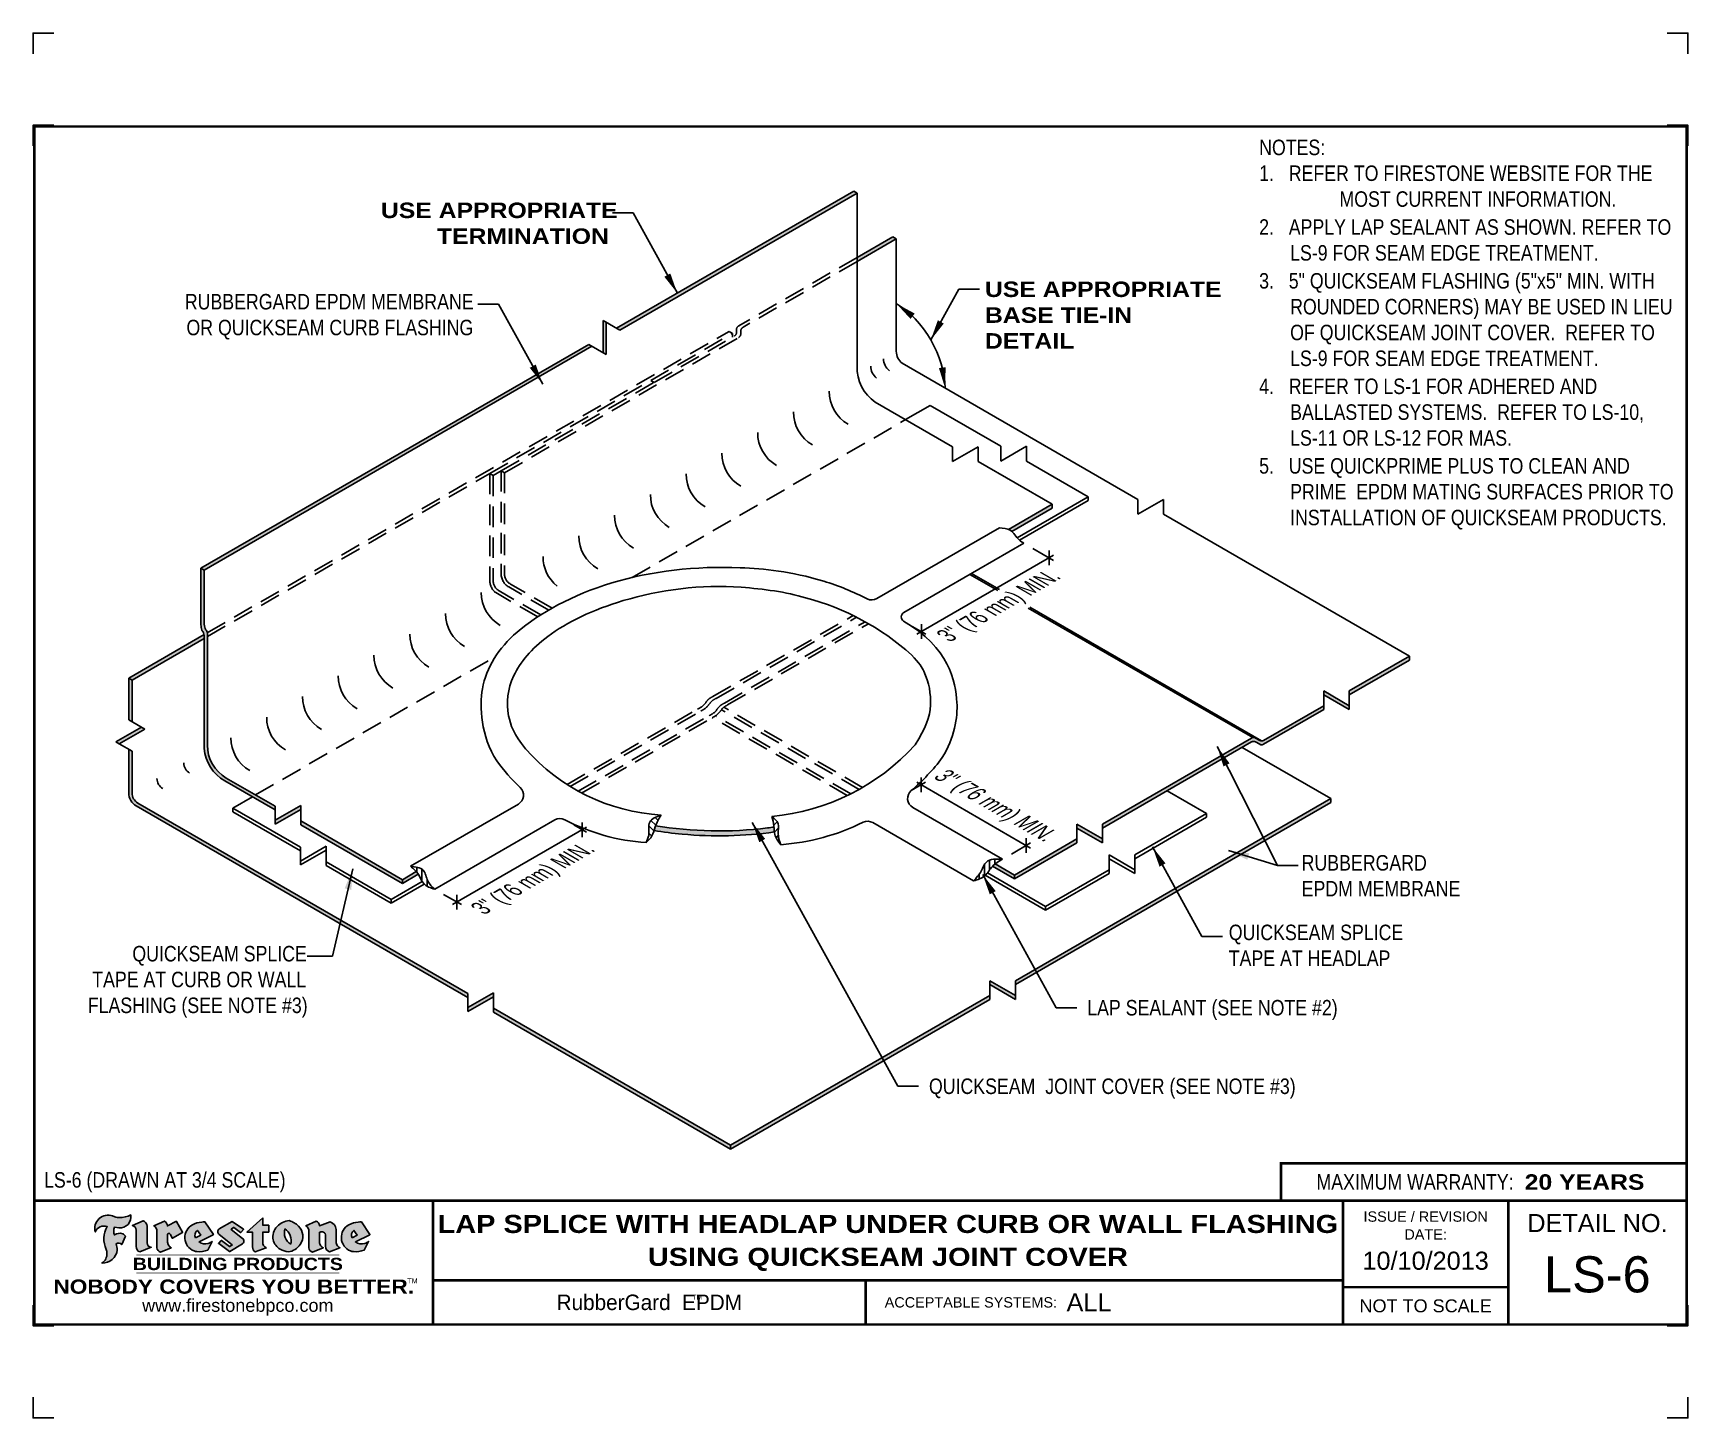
# Model space of a CAD drawing. Header units: inches. Extents: x 143.4 to 163.5, y 113.7 to 130.5.
import ezdxf
from ezdxf.enums import TextEntityAlignment as Align

# ---------------------------------------------------------------- set-up
doc = ezdxf.new("R2010")
doc.units = ezdxf.units.IN
doc.header["$MEASUREMENT"] = 0
doc.linetypes.add('HIDDEN', pattern=[0.375, 0.25, -0.125])
doc.layers.get('0').update_dxf_attribs({"linetype": 'CONTINUOUS'})
doc.layers.get('DEFPOINTS').update_dxf_attribs({"linetype": 'CONTINUOUS'})
for name, color, linetype in [('FSBP-ANNO-NOTE', 7, 'CONTINUOUS'), ('FSBP-MEMBRANE', 7, 'CONTINUOUS'), ('FSBP-SEALANTS', 1, 'CONTINUOUS'), ('FSBP-TTLB', 7, 'CONTINUOUS'), ('FSBP-TTLB-BORDER', 7, 'CONTINUOUS'), ('FSBP-TTLB-TEXT', 7, 'CONTINUOUS')]:
    doc.layers.add(name, color=color, linetype=linetype)
doc.styles.add('FSBP_ARIAL', font='arial.ttf')
doc.styles.add('FSBP_ARIAL_BOLD', font='')
doc.styles.add('FSBP_ARIAL_NAR', font='ARIALN.TTF')
doc.styles.add('FSBP_BANKGOTHIC', font='bgothm.ttf')
doc.styles.get('FSBP_ARIAL_BOLD').set_extended_font_data('Arial Black')
doc.dimstyles.new('FSBP-LEADER', dxfattribs={"dimtxt": 0.1875, "dimasz": 0.25, "dimexe": 0.0625, "dimexo": 0.125, "dimgap": 0.125, "dimtad": 0, "dimtih": 1, "dimtoh": 1, "dimdec": 4, "dimzin": 0, "dimdsep": 46, "dimlunit": 4, "dimtxsty": 'FSBP_ARIAL_NAR', "dimcen": 0.09375, "dimclrd": 256, "dimclre": 256, "dimclrt": 256, "dimadec": 0, "dimazin": 0, "dimtfac": 1, "dimtdec": 4, "dimtofl": 0, "dimtmove": 0, "dimatfit": 3, "dimfxl": 1, "dimtolj": 1, "dimtzin": 0, "dimlwd": -1, "dimlwe": -1, "dimarcsym": 0})

msp = doc.modelspace()

# ---------------------------------------------------------------- texts
at = {"layer": 'DEFPOINTS', "style": 'FSBP_ARIAL_NAR'}
msp.add_text('LS-6 (DRAWN AT 3/4 SCALE)', height=0.1875, dxfattribs=at).set_placement((143.5798584845294, 116.627628829769), align=Align.MIDDLE_LEFT)
at = {"layer": 'FSBP-ANNO-NOTE', "style": 'FSBP_ARIAL_NAR'}
for rotation, oblique, p in [(30.00000000000054, 329.9999999999999, (155.1895989562165, 123.586189779551)), (329.9999999999994, 30, (155.0490424861414, 121.166617240915)), (30.00000000000054, 329.9999999999999, (149.5519898112983, 120.2855451563922))]:
    msp.add_text('3" (76 mm) MIN.', height=0.1875, rotation=rotation, dxfattribs=dict(at, oblique=oblique)).set_placement(p, align=Align.MIDDLE)
for s, p in [('LAP SEALANT (SEE NOTE #2)', (156.2073768914134, 118.7118555423185)), ('QUICKSEAM  JOINT COVER (SEE NOTE #3)', (154.291211670447, 117.7609801403472))]:
    msp.add_text(s, height=0.1875, dxfattribs=at).set_placement(p, align=Align.MIDDLE_LEFT)
at = {"layer": 'FSBP-ANNO-NOTE', "char_height": 0.1875, "attachment_point": 1}
for s, width, gutter_width, heights, insert, style in [('\\pi-0.375,l0.375,t0.1875,0.375;NOTES:\\P1.   REFER TO FIRESTONE WEBSITE FOR THE                MOST CURRENT INFORMATION.\\P{\\H0.083333x;\\P\\pt0.375;}2.   APPLY LAP SEALANT AS SHOWN. REFER TO LS-9 FOR SEAM EDGE TREATMENT.\\P{\\H0.083333x;\\P}3.   5" QUICKSEAM FLASHING (5"x5" MIN. WITH ROUNDED CORNERS) MAY BE USED IN LIEU OF QUICKSEAM JOINT COVER.  REFER TO LS-9 FOR SEAM EDGE TREATMENT.\\P{\\H0.083333x;\\P}4.   REFER TO LS-1 FOR ADHERED AND BALLASTED SYSTEMS.  REFER TO LS-10, LS-11 OR LS-12 FOR MAS.\\P{\\H0.083333x;\\P}5.   USE QUICKPRIME PLUS TO CLEAN AND PRIME  EPDM MATING SURFACES PRIOR TO INSTALLATION OF QUICKSEAM PRODUCTS.', 5.053060535314046, 23.08110225731588, [5.726135190117391], (158.2883557480918, 129.2186677774556), 'FSBP_ARIAL_NAR'), ('\\pi0.19281;USE APPROPRIATE \\P\\pi0.87093;TERMINATION', 2.92627072607138, 5, [0.574864626292765], (147.4640881004379, 128.4569668774056), 'FSBP_ARIAL_BOLD'), ('USE APPROPRIATE BASE TIE-IN DETAIL', 2.92627072607138, 5, [0.574864626292765], (154.9688057266176, 127.5015640254132), 'FSBP_ARIAL_BOLD'), ('\\pi0.29236;RUBBERGARD EPDM MEMBRANE \\P\\pi0.31167;OR QUICKSEAM CURB FLASHING', 3.760342486100853, 5, [0.574864626292765], (144.9916178716559, 127.3510353691409), 'FSBP_ARIAL_NAR'), ('RUBBERGARD EPDM MEMBRANE', 2.137069301021143, 5, [0.5521087649904075], (158.8029186512613, 120.5591165950154), 'FSBP_ARIAL_NAR'), ('QUICKSEAM SPLICE\\PTAPE AT HEADLAP', 2.137069301021143, 5, [0.5521087649904075], (157.9203598893328, 119.7171389979467), 'FSBP_ARIAL_NAR'), ('\\pi0.72742;QUICKSEAM SPLICE\\P\\pi0.24243;TAPE AT CURB OR WALL\\P\\pi0.1882;FLASHING (SEE NOTE #3)', 2.818697191591554, 5, [0.9411363608724059], (143.9208680872517, 119.4596199925805), 'FSBP_ARIAL_NAR')]:
    msp.add_mtext_dynamic_manual_height_columns(s, width=width, gutter_width=gutter_width, heights=heights, dxfattribs=dict(at, insert=insert, style=style))

# ---------------------------------------------------------------- blocks, each defined once
blk = doc.blocks.new('TTLB-EPDM_2')
at = {"layer": 'FSBP-TTLB-TEXT'}
h = blk.add_hatch(color=1, dxfattribs=at)
edge = h.paths.add_edge_path()
edge.add_arc((1.037309769669573, -0.1982514792917306), 0.1319107607348553, 264.0410451462098, 370.3106169565175)
edge.add_arc((1.027551646585694, 0.1214293576525799), 0.3273056962876235, 270.05058356628535, 295.23459397187514, ccw=False)
edge.add_arc((1.022801957313345, -0.06680179986895154), 0.1391656561713503, 249.3281275763668, 272.0749124149863, ccw=False)
edge.add_line((0.9736743133014443, -0.1970076156048179), (0.9474927838574558, -0.1852745150568325))
edge.add_arc((0.8939498971398288, -0.3394262635682071), 0.1631857907024099, 70.84590087378872, 194.3325259843273)
edge.add_arc((0.8444260109029493, -0.4259936440910768), 0.1179914261095279, 70.96950098067128, 156.9641407594482, ccw=False)
edge.add_arc((1.153141409296894, -0.4684497516079468), 0.3110405457095052, 150.3231137483159, 203.2084295854517)
edge.add_arc((0.7562495500622943, -0.6412608153899899), 0.1218587156617311, 0.8849157075190988, 24.34668939894999, ccw=False)
edge.add_arc((0.7493781665697374, -0.6475258110744375), 0.1289731377238325, -58.36655102076742, 3.6216782311386737, ccw=False)
edge.add_arc((0.8256699029544474, -0.5792158350996106), 0.1783301886510354, 267.2205474105585, 354.1381621173521)
edge.add_arc((0.7903121048625305, -0.6011409294291745), 0.212787892960859, 0.9996158580669322, 21.00503380861244)
edge.add_arc((1.01880712263941, -0.5666691048185161), 0.05136395668415847, 40.82117713173261, 125.52727787225791, ccw=False)
edge.add_line((1.057676976260041, -0.5330924682126437), (1.102776947655911, -0.4308018311949837))
edge.add_arc((1.040858222524664, -0.4699705673995949), 0.07326744446031509, 32.31675181867256, 66.31481236598174)
edge.add_arc((1.032262518825329, -0.5063316993097662), 0.1102246948011782, 69.8179132332389, 125.254734720681)
edge.add_arc((1.127708877207287, -0.368959353531244), 0.1659710644737306, 164.1569669952081, 196.5811013160487, ccw=False)
edge.add_line((0.9680425188342383, -0.3236487780942383), (1.023615334387159, -0.3294494641845773))
h = blk.add_hatch(color=1, dxfattribs=at)
edge = h.paths.add_edge_path()
edge.add_line((1.275239419159561, -0.6223407783464694), (1.415345367376062, -0.5660418822574371))
edge.add_arc((1.421019305783958, -0.5090099247487757), 0.05731350411836949, 181.9717871001989, 264.31851000495806, ccw=False)
edge.add_line((1.363739737527226, -0.5109819325197265), (1.363412352251203, -0.3102363679013962))
edge.add_arc((1.294263659668751, -0.3103491388303989), 0.06914878453844908, 0.0934405599591014, 72.42834396969012)
edge.add_line((1.315139561173908, -0.2444268274366692), (1.186839444240604, -0.3024209471341379))
edge.add_arc((1.175246268095289, -0.3585110609420917), 0.05727567197445628, -0.017399788185912257, 78.322067691347, ccw=False)
edge.add_line((1.232521937428658, -0.3585284546236807), (1.232574268422297, -0.555126496687123))
edge.add_arc((1.305699496415486, -0.5558575689677219), 0.07312888236350451, 179.4272023230205, 245.3845503102953)
h = blk.add_hatch(color=1, dxfattribs=at)
edge = h.paths.add_edge_path()
edge.add_line((1.792026821926584, -0.3839679064720229), (1.722158956877934, -0.2518542302253621))
edge.add_arc((1.720119655279638, -0.2529327078887852), 0.002306916790721817, 27.87197133405656, 117.3766794470751)
edge.add_line((1.719058846382097, -0.250884159729182), (1.610638460368705, -0.3070279753467702))
edge.add_arc((1.547088841662962, -0.3061026658494403), 0.06355635479880145, 359.165808011073, 425.8793658831422)
edge.add_line((1.573061729235633, -0.2480956029480268), (1.446879247402876, -0.3051325108639702))
edge.add_arc((1.407812067100189, -0.370357133046621), 0.07602957263902092, -3.441403975725109, 59.07992244284969, ccw=False)
edge.add_line((1.483704536400296, -0.3749210150788969), (1.483704536400296, -0.5723838140635706))
edge.add_arc((1.54053746518044, -0.568254406115083), 0.05698275005415228, 184.1557352478595, 255.3066498366543)
edge.add_line((1.526084036778343, -0.6233736605654059), (1.657291340682093, -0.570650514527486))
edge.add_arc((1.688298576827198, -0.5021390388423987), 0.0752015358480571, 207.5160880841914, 245.649226723163, ccw=False)
edge.add_arc((1.721050197024907, -0.4914488168456328), 0.1093332836229113, 179.4823365255141, 204.5537900001094, ccw=False)
edge.add_line((1.611721375809452, -0.4904610114968335), (1.611721375809452, -0.4126404716788983))
edge.add_arc((1.628589765097195, -0.414159299036043), 0.01693662875851176, 28.356188110622725, 174.8549701683585, ccw=False)
edge.add_arc((1.627340435522395, -0.4197189881350504), 0.02111886817708033, 22.216893572439517, 40.10213956426492, ccw=False)
edge.add_line((1.646891420738257, -0.4117336534413738), (1.666638796144639, -0.4549750258192233))
edge.add_arc((1.668737246926742, -0.4540167099035481), 0.002306916790685496, 204.545128184284, 299.6323508190091)
edge.add_line((1.669877862091766, -0.4560219186518992), (1.791128135493295, -0.3870515928837648))
edge.add_line((1.791128135493295, -0.3870515928837648), (1.792026821926584, -0.3839679064720229))
h = blk.add_hatch(color=1, dxfattribs=at)
h.paths.add_polyline_path([(2.063388732080512, -0.2583237030618903, 0.02524281661523788), (2.025024361750752, -0.2610532129309178, 0.1213611957758757), (1.901773912052249, -0.3008158885520373, 0.6151668103976068), (1.93274136141747, -0.6099060679591872, 0.05306812109568645), (1.967936229862175, -0.617865745600497, 0.1150932231766138), (2.099126721549737, -0.5994933789882708), (2.151195569562105, -0.4944891916583316, -0.08755405562188731), (2.104230609512001, -0.5187113292177372, -0.265591761123442), (1.992692314386659, -0.5010701623316862), (2.165347897647223, -0.4141184325909109, 0.4518949533370738), (2.166222728871162, -0.4107679608846269)])
h.paths.add_polyline_path([(2.014217313945437, -0.4188965037300676), (1.951113654018855, -0.4515330109460507, -0.3720533890450154), (1.973177450672722, -0.3607130665457561)], flags=16)
h = blk.add_hatch(color=1, dxfattribs=at)
edge = h.paths.add_edge_path()
edge.add_arc((2.260407392426802, -0.3775796671688782), 0.04152450223225729, 123.20805433950699, 232.2027298779723, ccw=False)
edge.add_line((2.237665217914071, -0.3428366421988329), (2.393535971665983, -0.2540943745380986))
edge.add_arc((2.394677353533142, -0.2560991469722482), 0.002306916790741334, 55.64644466176611, 119.65426054492559, ccw=False)
edge.add_line((2.395979141996861, -0.2541946229174954), (2.531809646140459, -0.3470380726374032))
edge.add_arc((2.530468902927946, -0.3489153772789875), 0.002306916790700397, -42.731101238422525, 54.4661353739603, ccw=False)
edge.add_line((2.532163440279987, -0.3504807552658491), (2.498457913851155, -0.3869673252714421))
edge.add_arc((2.496763376499139, -0.3854019472845934), 0.002306916790672934, 233.7527076894875, 317.26889876138785, ccw=False)
edge.add_line((2.495399362263356, -0.38726241234572), (2.413849913492982, -0.3274738082119626))
edge.add_arc((2.412485899257181, -0.3293342732731342), 0.002306916790720064, 53.75270768979358, 124.4135619297835)
edge.add_line((2.41118211687575, -0.3274311136421062), (2.382933981293377, -0.346782838468144))
edge.add_arc((2.38423776367478, -0.3486859980991606), 0.002306916790694898, 124.4135619293799, 231.8459020253626)
edge.add_line((2.382812599816248, -0.3505000469010184), (2.519899969301207, -0.4581994452042721))
edge.add_arc((2.494247019847682, -0.4908523236374461), 0.04152450223225742, -55.21225898295222, 51.84590202520428, ccw=False)
edge.add_line((2.517938320565804, -0.5249552055672808), (2.364434947484597, -0.6179520922513717))
edge.add_arc((2.36323960192349, -0.6159790200102006), 0.002306916790726996, 233.2955624372927, 301.20872157023314, ccw=False)
edge.add_line((2.361860787187538, -0.6178285429225383), (2.231266621301074, -0.5204709167214361))
edge.add_arc((2.232647938930649, -0.5186232623475259), 0.002306916790697672, 135.5134179846393, 233.21798691998708, ccw=False)
edge.add_line((2.231002150870836, -0.5170067083764565), (2.262839375599356, -0.4845937328397696))
edge.add_arc((2.264485163659225, -0.4862102868108537), 0.002306916790748497, 53.0352839999411, 135.513417985369, ccw=False)
edge.add_line((2.265872365996302, -0.4843670465239001), (2.361834678328762, -0.5565872257804898))
edge.add_arc((2.363221880665761, -0.5547439854936304), 0.002306916790627066, 233.0352840000685, 302.2362632414394)
edge.add_line((2.36445241715569, -0.5566953042850713), (2.39428499383348, -0.5378823484768844))
edge.add_arc((2.393054457343549, -0.5359310296853765), 0.002306916790685166, 302.2362632406177, 412.2027298768422)
edge.add_line((2.394468296066179, -0.5341081404551886), (2.234958295420142, -0.4103916733127022))
h = blk.add_hatch(color=1, dxfattribs=at)
edge = h.paths.add_edge_path()
edge.add_line((2.763460561272041, -0.2072496393923444), (2.763460561272041, -0.2969520779963801))
edge.add_arc((2.765767478062699, -0.2969520779963943), 0.00230691679065842, 179.9999999996471, 269.9999999996471)
edge.add_line((2.765767478062685, -0.2992589947870528), (2.835417693520355, -0.2992589947870528))
edge.add_arc((2.835417693520355, -0.3015659115777538), 0.002306916790701052, 0, 90, ccw=False)
edge.add_line((2.837724610311056, -0.3015659115777538), (2.837724610311056, -0.3790761307453892))
edge.add_arc((2.83541769352037, -0.3790761307453749), 0.002306916790686842, 269.99999999964706, 359.99999999964706, ccw=False)
edge.add_line((2.835417693520355, -0.3813830475360618), (2.765767478062685, -0.3813830475360618))
edge.add_arc((2.765767478062699, -0.3836899643267202), 0.00230691679065842, 90.00000000035294, 180.0000000003529)
edge.add_line((2.763460561272041, -0.3836899643267344), (2.763460561272041, -0.5033995910642801))
edge.add_arc((2.836735953378943, -0.5071368822038516), 0.07337063740681413, 177.0802527808789, 245.3249543133826)
edge.add_line((2.806105814540615, -0.5738080530967267), (2.674529557384915, -0.6226036013049594))
edge.add_arc((2.708610405062069, -0.564298408791804), 0.06753517344606039, 177.0345319916277, 239.6926428024901, ccw=False)
edge.add_line((2.641165668230087, -0.560804539009709), (2.641165668230087, -0.3836899643267344))
edge.add_arc((2.638858751439429, -0.3836899643267202), 0.00230691679065842, 359.9999999996471, 449.999999999647)
edge.add_line((2.638858751439443, -0.3813830475360618), (2.572857950769389, -0.3813830475360618))
edge.add_line((2.572857950769389, -0.3813830475360618), (2.763460561272041, -0.2072496393923444))
h = blk.add_hatch(color=1, dxfattribs=at)
edge = h.paths.add_edge_path(flags=16)
edge.add_arc((2.940363509127394, -0.4847985213681437), 0.1684614578629418, 344.5558804047865, 417.0140046669545)
edge.add_arc((3.194458079644619, -0.3883534532477785), 0.1684614578629414, 164.5558804047864, 237.0140046669546)
edge = h.paths.add_edge_path()
edge.add_arc((3.069375116502199, -0.4399344555144872), 0.1828726885096673, 136.0914512150047, 191.213418978326)
edge.add_arc((3.064939550433406, -0.4318234379590333), 0.1803148804748503, 194.0167254156723, 240.6663730831859)
edge.add_arc((3.098047041778981, -0.3845058757092554), 0.2378525180183701, 239.2975390661776, 264.2889872773176)
edge.add_arc((3.04884478212623, -0.4190232383793012), 0.203760689247156, 277.1986764832036, 326.503572961274)
edge.add_arc((3.077739326803546, -0.4341046616465112), 0.171374865791709, 325.3768876809902, 406.3828327799087)
edge.add_arc((3.011839488065919, -0.4896144380417797), 0.2571945645850002, 44.28462553519766, 73.82901434867304)
edge.add_arc((3.117152499586992, -0.4983433120546693), 0.2579560664039132, 97.50292863483666, 134.1039137579027)
h = blk.add_hatch(color=1, dxfattribs=at)
edge = h.paths.add_edge_path()
edge.add_line((3.322690228557462, -0.5721896537377091), (3.322690228557462, -0.3749210150788969))
edge.add_arc((3.246797759257384, -0.3703571330465745), 0.076029572638996, 356.5585960242387, 419.0799224428129)
edge.add_line((3.285864939560099, -0.3051325108639702), (3.412047421392799, -0.2480956029480268))
edge.add_arc((3.386074533820159, -0.3061026658494941), 0.06355635479883807, 0.3962622833877276, 65.87936588318718, ccw=False)
edge.add_line((3.449629368605429, -0.3056631084210863), (3.580526418688805, -0.2593848434574539))
edge.add_arc((3.555744121700958, -0.3530904070730321), 0.09692726601172152, 2.366977007666776, 75.18615851992018, ccw=False)
edge.add_line((3.652588689330287, -0.3490873311063041), (3.652588689330287, -0.4883770011386872))
edge.add_arc((3.761877549389556, -0.4914934052703811), 0.1093332836229047, 178.3666365323574, 204.5537900000422)
edge.add_arc((3.729125929191727, -0.5021836272670953), 0.07520153584796169, 207.5160880841711, 245.2240541443093)
edge.add_line((3.697611150971852, -0.5704631245385627), (3.572585913552643, -0.6207021253773775))
edge.add_arc((3.59534718600759, -0.5526356419907701), 0.07177131519198746, 180.3328587115751, 251.51018566665869, ccw=False)
edge.add_line((3.523577081955409, -0.5530525936986663), (3.523577081955409, -0.4153032515383615))
edge.add_arc((3.486319529276879, -0.4148773504126441), 0.0372599868942854, 359.3450650296066, 449.0500281941028)
edge.add_arc((3.482769874121713, -0.4419622099033496), 0.06447454900600783, 86.29402372314017, 119.8211331593848)
edge.add_line((3.450707067966732, -0.3860252459975726), (3.450707067966732, -0.4904610114968335))
edge.add_arc((3.560035889182251, -0.491448816845647), 0.1093332836229751, 179.4823365255069, 204.5537900001023)
edge.add_arc((3.527284268984408, -0.5021390388424952), 0.07520153584796385, 207.5160880841699, 245.6492267231416)
edge.add_line((3.496277032839316, -0.570650514527486), (3.365069728935509, -0.6233736605654059))
edge.add_arc((3.37950248606194, -0.5682868177318081), 0.05694615642555727, 183.9298782390169, 255.318496325343, ccw=False)
h = blk.add_hatch(color=1, dxfattribs=at)
h.paths.add_polyline_path([(3.957695472291277, -0.2583237030618903, 0.02524281661523822), (3.919331101961575, -0.2610532129309178, 0.1085638477195505), (3.807890832595604, -0.2939221658134414, 0.6425897848490651), (3.827048101628293, -0.6099060679591872, 0.05306812109569052), (3.862242970072884, -0.617865745600497, 0.1150932231766133), (3.993433461760503, -0.5994933789882708), (4.045502309772871, -0.4944891916583316, -0.08755405562189084), (3.998537349722767, -0.5187113292177372, -0.2655917611234366), (3.886999054597368, -0.5010701623316862), (4.059654637857989, -0.4141184325909109, 0.4518949533370731), (4.060529469081928, -0.4107679608846269)])
h.paths.add_polyline_path([(3.90852405415626, -0.4188965037300676), (3.845420394229677, -0.4515330109460507, -0.3720533890450147), (3.867484190883488, -0.3607130665457561)], flags=16)
at = {"layer": 'DEFPOINTS', "linetype": 'Continuous', "ltscale": 1.75}
for points in [[(-0.015625, 13.88083333333333), (-0.015625, 14.13083333333333), (0.234375, 14.13083333333333)], [(20.01562500000003, 13.88083333333333), (20.01562500000003, 14.13083333333333), (19.76562500000003, 14.13083333333333)], [(-0.015625, -2.380833333333342), (-0.015625, -2.630833333333342), (0.234375, -2.630833333333342)], [(20.01562500000003, -2.380833333333342), (20.01562500000003, -2.630833333333342), (19.76562500000003, -2.630833333333342)]]:
    blk.add_lwpolyline(points, dxfattribs=at)
at = {"layer": 'DEFPOINTS', "color": 1}
for points in [[(0.234375, 13.015625), (-0.015625, 13.015625), (-0.015625, 12.765625)], [(20.015625, 12.765625), (20.015625, 13.015625), (19.765625, 13.015625)], [(0.234375, -1.515625), (-0.015625, -1.515625), (-0.015625, -1.265625)], [(20.015625, -1.265625), (20.015625, -1.515625), (19.765625, -1.515625)]]:
    blk.add_lwpolyline(points, dxfattribs=at)
at = {"layer": 'FSBP-TTLB', "const_width": 0.03125}
blk.add_lwpolyline([(15.09028770518938, 0), (20, 0), (20, 0.4512598240669945), (15.09028770518938, 0.4512598240669945)], close=True, dxfattribs=at)
for points in [[(0, 0), (0, -1.5), (20, -1.5), (20, 0), (0, 0)], [(4.825208527206769, 0), (4.825208527206769, -0.9643749050531198)], [(15.84028770518938, 0), (15.84028770518938, -0.9643749050531198)], [(17.84110496735593, 0), (17.84110496735593, -1.5)], [(20, 0), (20, -1.5)], [(4.825208527206769, -0.9643749050531198), (15.84028770518938, -0.9643749050531198)], [(4.825208527206769, -0.9643749050531198), (4.825208527206769, -1.5)], [(15.84028770518938, -0.9643749050531198), (15.84028770518938, -1.5)], [(15.84028770518938, -1.048740175933006), (17.84110496735593, -1.048740175933006)]]:
    blk.add_lwpolyline(points, dxfattribs=at)
at = {"layer": 'FSBP-TTLB-BORDER', "const_width": 0.03125}
blk.add_lwpolyline([(20, 0), (20, 13), (0, 13), (0, 0)], dxfattribs=at)
at = {"layer": 'FSBP-TTLB-TEXT', "color": 1}
blk.add_line((0.7358432058323388, -0.379822754145593), (0.7358432058323388, -0.379822754145593), dxfattribs=at)
for points in [[(1.023615323725323, -0.3294494630716969, 0.5000510906601082), (1.167090420776901, -0.1746414942047778, -0.1103304102359608), (1.027840608309816, -0.2058762110801382, -0.09957876667165425), (0.9736743133014443, -0.1970076156048179), (0.9474927838574558, -0.1852745150568325, 0.5978159689075124), (0.7358432058323388, -0.379822754145593, -0.3938834584182213), (0.8828996422548698, -0.3144510229727047, 0.2349406564350952), (0.86727108227484, -0.5910237178633082, -0.1027304183841549), (0.8780937320133262, -0.6393788197974146, -0.2772692352614086), (0.8170223912655956, -0.7573362346216896, 0.3985429150902959), (1.003067614090241, -0.5974286950643517, 0.0875124847930418), (0.9889600163401155, -0.5248671157293501, -0.3874031597924062), (1.057676976260041, -0.5330924682126437), (1.102776947655911, -0.4308018311949837, 0.1494423498871741), (1.07029056398062, -0.4028746979725923, 0.2467195073738216), (0.9686394281704906, -0.4163228904100862, -0.1424285161541127), (0.9680425188342383, -0.3236487780942383), (1.023615334387159, -0.3294494641845773)], [(2.166222728871162, -0.4107679608846269), (2.063388732080512, -0.2583237030618903, 0.02524281661523788), (2.025024361750752, -0.2610532129309178, 0.1085638477195265), (1.913584092384895, -0.2939221658134414, 0.6425897848491228), (1.93274136141747, -0.6099060679591872, 0.05306812109568648), (1.967936229862175, -0.617865745600497, 0.1150932231766137), (2.099126721549737, -0.5994933789882708), (2.151195569562105, -0.4944891916583316, -0.0875540556218873), (2.104230609512001, -0.5187113292177372, -0.2655917611234418), (1.992692314386659, -0.5010701623316862), (2.165347897647223, -0.4141184325909109)], [(2.763460561272041, -0.2072496393923444), (2.763460561272041, -0.2969520779963801, 0.4142135623730958), (2.765767478062685, -0.2992589947870528), (2.835417693520355, -0.2992589947870528, -0.414213562373095), (2.837724610311056, -0.3015659115777538), (2.837724610311056, -0.3790761307453892, -0.4142135623730938), (2.835417693520355, -0.3813830475360618), (2.765767478062685, -0.3813830475360618, 0.4142135623730958), (2.763460561272041, -0.3836899643267344), (2.763460561272041, -0.5033995910642801, 0.3068985753588853), (2.806105814540615, -0.5738080530967267), (2.674529557384915, -0.6226036013049594, -0.2804194150632976), (2.641165668230087, -0.560804539009709), (2.641165668230087, -0.3836899643267344, 0.414213562373095), (2.638858751439443, -0.3813830475360618), (2.572857950769389, -0.3813830475360618), (2.763460561272041, -0.2072496393923444)], [(4.060529469081928, -0.4107679608846269), (3.957695472291277, -0.2583237030618903, 0.02524281661523788), (3.919331101961575, -0.2610532129309178, 0.1085638477195265), (3.807890832595604, -0.2939221658134414, 0.6425897848491228), (3.827048101628293, -0.6099060679591872, 0.05306812109568648), (3.862242970072884, -0.617865745600497, 0.1150932231766137), (3.993433461760503, -0.5994933789882708), (4.045502309772871, -0.4944891916583316, -0.0875540556218873), (3.998537349722767, -0.5187113292177372, -0.2655917611234418), (3.886999054597368, -0.5010701623316862), (4.059654637857989, -0.4141184325909109)], [(4.059654637857989, -0.4141184325909109, 0.4518949533370731), (4.060529469081928, -0.4107679608846269, 0.4518949533370731)]]:
    blk.add_lwpolyline(points, format="xyb", dxfattribs=at)
for points in [[(1.275239419159561, -0.6223407783464694), (1.415345367376062, -0.5660418822574371, -0.3756100036733062), (1.363739737527226, -0.5109819325197265), (1.363412352251203, -0.3102363679013962, 0.3265360292958048), (1.315139561173908, -0.2444268274366692), (1.186839444240604, -0.3024209471341379, -0.3557863980845349), (1.232521937428658, -0.3585284546236807), (1.232574268422297, -0.555126496687123, 0.2960110723418457)], [(1.792026821926584, -0.3839679064720229), (1.722158956877934, -0.2518542302253621, 0.4116839150163434), (1.719058846382097, -0.250884159729182), (1.610638460368705, -0.3070279753467702, 0.2996033003794034), (1.573061729235633, -0.2480956029480268), (1.446879247402876, -0.3051325108639702, -0.2797757560995365), (1.483704536400296, -0.3749210150788969), (1.483704536400296, -0.5723838140635706, 0.320828638474519), (1.526084036778343, -0.6233736605654059), (1.657291340682093, -0.570650514527486, -0.1679398621276611), (1.621603752698661, -0.5368819723450571, -0.1098333365370753), (1.611721375809452, -0.4904610114968335), (1.611721375809452, -0.4126404716788983, -0.743334502655012), (1.64349420176768, -0.4061152228778298, -0.07819791644735608), (1.646891420738257, -0.4117336534413738), (1.666638796144639, -0.4549750258192233, 0.4404648714563479), (1.669877862091766, -0.4560219186518992), (1.791128135493295, -0.3870515928837648)], [(1.951113654018855, -0.4515330109460507), (2.014217313945437, -0.4188965037300676), (1.973177450672722, -0.3607130665457561, 0.3720533890450154)], [(2.234958295420142, -0.4103916733127022, -0.5150044486718882), (2.237665217914071, -0.3428366421988329), (2.393535971665983, -0.2540943745380986, -0.2867822934100265), (2.395979141996861, -0.2541946229174954), (2.531809646140459, -0.3470380726374032, -0.4515027974650387), (2.532163440279987, -0.3504807552658491), (2.498457913851155, -0.3869673252714421, -0.3814439164929681), (2.495399362263356, -0.38726241234572), (2.413849913492982, -0.3274738082119626, 0.3184718635035665), (2.41118211687575, -0.3274311136421062), (2.382933981293377, -0.346782838468144, 0.5064094529656681), (2.382812599816248, -0.3505000469010184), (2.519899969301207, -0.4581994452042721, -0.5043597839115849), (2.517938320565804, -0.5249552055672808), (2.364434947484597, -0.6179520922513717, -0.3053163970316367), (2.361860787187538, -0.6178285429225383), (2.231266621301074, -0.5204709167214361, -0.4541703869768119), (2.231002150870836, -0.5170067083764565), (2.262839375599356, -0.4845937328397696, -0.3762644290664977), (2.265872365996302, -0.4843670465239001), (2.361834678328762, -0.5565872257804898, 0.3114700032088108), (2.36445241715569, -0.5566953042850713), (2.39428499383348, -0.5378823484768844, 0.520381097387146), (2.394468296066179, -0.5341081404551886)], [(2.937624918725987, -0.3131105398334029, 0.2452625673097023), (2.889993533867141, -0.4754966266250307, 0.2064059665179019), (2.976604338974084, -0.5890186876871866, 0.1094800500670344), (3.074378098474654, -0.6211778035979165, 0.2185147641853038), (3.218764944843201, -0.5314757029352819, 0.3689489483072479), (3.195959963110113, -0.3100352223135445, 0.1296305888694145), (3.0834694040758, -0.242595816912754, 0.1610736375384317)], [(3.10274193015772, -0.5296595419651595, 0.3271311138286319), (3.032079658614293, -0.3434924326507627, 0.3271311138286322)], [(3.322690228557462, -0.5721896537377091), (3.322690228557462, -0.3749210150788969, 0.2797757560995341), (3.285864939560099, -0.3051325108639702), (3.412047421392799, -0.2480956029480268, -0.2937618496109166), (3.449629368605429, -0.3056631084210863), (3.580526418688805, -0.2593848434574539, -0.3288760160581939), (3.652588689330287, -0.3490873311063041), (3.652588689330287, -0.4883770011386872, 0.114762897203527), (3.662431105063263, -0.536926560769686, 0.166032965990522), (3.697611150971852, -0.5704631245385627), (3.572585913552643, -0.6207021253773775, -0.3209557512194564), (3.523577081955409, -0.5530525936986663), (3.523577081955409, -0.4153032515383615, 0.4127061514896111), (3.48693727661589, -0.3776224848030694, 0.1473421876160361), (3.450707067966732, -0.3860252459975726), (3.450707067966732, -0.4904610114968335, 0.1098333365370753), (3.460589444855941, -0.5368819723450855, 0.1679398621276611), (3.496277032839316, -0.570650514527486), (3.365069728935509, -0.6233736605654059, -0.3219729545308964), (3.322690228557462, -0.5721896537377091, 29.1476284739)], [(3.845420394229677, -0.4515330109460507), (3.90852405415626, -0.4188965037300676), (3.867484190883488, -0.3607130665457561, 0.3720533890450154)]]:
    blk.add_lwpolyline(points, format="xyb", close=True, dxfattribs=at)
at = {"layer": 'FSBP-TTLB-TEXT'}
for points, const_width in [([(1.233926579809207, -0.6584455781731435), (3.691229482685259, -0.6584455781731577)], 0.0078125), ([(1.233926579809207, -0.8761560960495984), (3.691229482685259, -0.8761560960495842)], 0.0078125), ([(10.06152282927678, -0.9643749050531198), (10.06152282927678, -1.5)], 0.03125)]:
    blk.add_lwpolyline(points, dxfattribs=dict(at, const_width=const_width))
at = {"layer": 'FSBP-TTLB-TEXT', "color": 1}
for centre, start, end in [((1.789987520328282, -0.3850463841354355), 299.6323508193319, 27.87197133380463), ((2.164310260790558, -0.412058050385383), 296.7304547840455, 34.00233684987403)]:
    blk.add_arc(centre, 0.00230691679068068, start, end, dxfattribs=at)
at = {"layer": 'FSBP-TTLB-TEXT', "style": 'FSBP_ARIAL_NAR'}
blk.add_text('MAXIMUM WARRANTY:', height=0.1875, dxfattribs=at).set_placement((17.90516569312837, 0.2256299120335257), align=Align.MIDDLE_RIGHT)
at = {"layer": 'FSBP-TTLB-TEXT'}
for s, height, style, p in [('ISSUE / REVISION', 0.125, 'FSBP_ARIAL', (16.84069633627263, -0.1938496373466023)), ('DETAIL NO.', 0.21875, 'FSBP_ARIAL', (18.92055248367797, -0.2724398367368792)), ('DATE:', 0.125, 'FSBP_ARIAL', (16.84069633627263, -0.409973105348854)), ('www.firestonebpco.com', 0.15625, 'FSBP_ARIAL', (2.462578031247233, -1.268657306740124)), ('RubberGard  EPDM', 0.1875, 'FSBP_BANKGOTHIC', (7.443365678241776, -1.23218745252656)), ('TM', 0.0625, 'FSBP_BANKGOTHIC', (8.023397742165457, -1.169706269210366)), ('NOT TO SCALE', 0.15625, 'FSBP_ARIAL', (16.84069633627263, -1.274370087966503))]:
    blk.add_text(s, height=height, dxfattribs=dict(at, style=style)).set_placement(p, align=Align.MIDDLE_CENTER)
at = {"layer": 'FSBP-TTLB-TEXT', "lineweight": 18, "style": 'FSBP_ARIAL_BOLD'}
blk.add_text('BUILDING PRODUCTS', height=0.1484375, dxfattribs=at).set_placement((2.462578031247233, -0.7673008371113639), align=Align.MIDDLE_CENTER)
at = {"layer": 'FSBP-TTLB-TEXT', "color": 1}
for s, height, style, p in [('NOBODY COVERS YOU BETTER.', 0.171875, 'FSBP_ARIAL_BOLD', (2.412604263603384, -1.041650450587369)), ('TM', 0.0625, 'FSBP_BANKGOTHIC', (4.576671173373001, -0.9725745042934193))]:
    blk.add_text(s, height=height, dxfattribs=dict(at, style=style)).set_placement(p, align=Align.MIDDLE_CENTER)
at = {"layer": 'FSBP-TTLB-TEXT', "style": 'FSBP_ARIAL'}
blk.add_text('ACCEPTABLE SYSTEMS:', height=0.125, dxfattribs=at).set_placement((10.29281281591562, -1.23218745252656), align=Align.MIDDLE_LEFT)
at = {"layer": 'FSBP-TTLB-TEXT'}
for tag, height, style, p in [('MAXIMUM_WARRANTY', 0.1875, 'FSBP_ARIAL_BOLD', (18.03987100774941, 0.2240244307510579)), ('ACCPT_SYSTEMS', 0.21875, 'FSBP_ARIAL', (12.49438170418193, -1.23218745252656))]:
    blk.add_attdef(tag, text='', height=height, dxfattribs=dict(at, style=style)).set_placement(p, align=Align.MIDDLE_LEFT)
for tag, height, style, p in [('DETAIL_DESCP_LINE_1', 0.21875, 'FSBP_ARIAL_BOLD', (10.33118450231211, -0.2831249841755152)), ('DETAIL_DESCP_LINE_2', 0.21875, 'FSBP_ARIAL_BOLD', (10.33118450231211, -0.6812499208775904)), ('ISSUE_REV_DATE', 0.21875, 'FSBP_ARIAL', (16.84069633627263, -0.7282559425942452)), ('DETAIL_NUMBER', 0.4375, 'FSBP_ARIAL', (18.91941590748775, -0.8931630692489421))]:
    blk.add_attdef(tag, text='', height=height, dxfattribs=dict(at, style=style)).set_placement(p, align=Align.MIDDLE_CENTER)

# ---------------------------------------------------------------- hatches: boundary and pattern name
at = {"layer": 'FSBP-MEMBRANE'}
h = msp.add_hatch(color=256, dxfattribs=at)
h.paths.add_polyline_path([(153.4213159381079, 128.5713369873776), (153.3823447949379, 128.5938369873776), (150.5102642993265, 126.9356405401022), (150.5492354424968, 126.9131405401022)])
h.paths.add_polyline_path([(150.3851007448492, 127.0079037519724), (150.3461296016791, 127.0304037519723), (150.3461296016791, 126.6400852286653), (150.3851007448492, 126.6175852286654)])
h.paths.add_polyline_path([(150.2112096857453, 126.7179812784487), (150.1722385425752, 126.7404812784487), (145.4789904963232, 124.0308332555715), (145.5179616394935, 124.0083332555715)])
msp.add_hatch(color=256, dxfattribs=at).paths.add_polyline_path([(153.8960736493829, 128.019564728149), (153.8554787085804, 128.043002228149), (153.4213159381079, 127.7923382357446), (153.421315938108, 127.7454632357446)])
h = msp.add_hatch(color=256, dxfattribs=at)
edge = h.paths.add_edge_path()
edge.add_line((155.7834426069515, 124.7581032765292), (155.7834426069515, 124.8049780960876))
edge.add_line((155.7834426069515, 124.8049780960876), (155.2555596682699, 124.5002046068457))
edge.add_spline(control_points=[(155.2555596682699, 124.5002046068457), (155.2617862699599, 124.4975190864594), (155.275290110133, 124.4905500238732), (155.2873211260445, 124.4811385928184), (155.2937025323766, 124.4753517126404)], knot_values=[0.1110105844248691, 0.1110105844248691, 0.1110105844248691, 0.1110105844248691, 0.132231569242019, 0.1589005532408923, 0.1589005532408923, 0.1589005532408923, 0.1589005532408923], degree=3, periodic=0)
edge.add_line((155.2937025323764, 124.4753517126406), (155.7834426069515, 124.7581032765292))
h = msp.add_hatch(color=256, dxfattribs=at)
edge = h.paths.add_edge_path()
edge.add_line((145.5179616394936, 124.0083332555714), (145.4789904963234, 124.0308332555715))
edge.add_line((145.4789904963234, 124.0308332555715), (145.4789904963232, 123.3472594932741))
edge.add_spline(control_points=[(145.4789904963233, 123.3472594932733), (145.480012773519, 123.3239456441843), (145.4815933538111, 123.2878992464386), (145.5095508058866, 123.253861454326), (145.5148818010398, 123.23539715554), (145.5161508256521, 123.2282890300831)], knot_values=[0.04491111806230996, 0.04491111806230996, 0.04491111806230996, 0.04491111806230996, 0.1126371922510889, 0.149624887060823, 0.1715069895125715, 0.1715069895125715, 0.1715069895125715, 0.1715069895125715], degree=3, periodic=0)
edge.add_spline(control_points=[(145.5161508256521, 123.2282890300831), (145.5187553886419, 123.213700218871), (145.5183585140677, 123.1980798614048), (145.5179616394935, 123.1824595039385)], knot_values=[0, 0, 0, 0, 0.04491111806230995, 0.04491111806230995, 0.04491111806230995, 0.04491111806230995], degree=3, periodic=0)
edge.add_line((145.5179616394934, 123.1824595039388), (145.5179616394935, 121.8509968129593))
edge.add_arc((146.0163378418615, 121.8912604555326), 0.5000000000000022, 184.618874736509, 240.0000000000076)
edge.add_line((145.7663378418615, 121.4582477536403), (146.376184189803, 121.1061528004921))
edge.add_line((146.376184189803, 121.1061528004921), (146.376184189803, 121.1511528004921))
edge.add_line((146.376184189803, 121.1511528004921), (145.7858690918749, 121.4919713811876))
edge.add_arc((146.0121957183327, 121.8870128422234), 0.4552817784417846, 179.4787195936504, 240.1907995936264, ccw=False)
edge.add_line((145.5569327826639, 121.8911549657508), (145.5569327826638, 123.2049595039389))
edge.add_spline(control_points=[(145.5569327826638, 123.2049595039386), (145.557329657238, 123.2205798614048), (145.5577265318122, 123.236200218871), (145.5551219688224, 123.2507890300832)], knot_values=[0, 0, 0, 0, 0.04491111806231637, 0.04491111806231637, 0.04491111806231637, 0.04491111806231637], degree=3, periodic=0)
edge.add_spline(control_points=[(145.5551219688224, 123.2507890300832), (145.5538529442102, 123.25789715554), (145.5485219490569, 123.2763614543261), (145.5205644969813, 123.3103992464385), (145.5189839166892, 123.3464456441843), (145.5179616394935, 123.3697594932732)], knot_values=[0.04491111806231637, 0.04491111806231637, 0.04491111806231637, 0.04491111806231637, 0.06679322051405845, 0.1037809153238013, 0.1715069895125803, 0.1715069895125803, 0.1715069895125803, 0.1715069895125803], degree=3, periodic=0)
edge.add_line((145.5179616394935, 123.3697594932731), (145.5179616394936, 124.0083332555714))
h.paths.add_polyline_path([(146.6864067280506, 121.1125904802996), (146.6864067280506, 121.1594654802995), (146.376184189803, 120.9803584143336), (146.376184189803, 120.9334834143336)])
h.paths.add_polyline_path([(146.6864067280505, 120.9720457345262), (146.6864067280505, 120.9270457345262), (147.9171317552304, 120.2164863087854), (147.9171317552304, 120.2614863087855)])
edge = h.paths.add_edge_path()
edge.add_spline(control_points=[(148.1091879267998, 120.3273699890996), (148.1019008651731, 120.3383651723264), (148.0937975689801, 120.3486646935017), (148.0851188819013, 120.358473819366)], knot_values=[0.2803367554160812, 0.2803367554160812, 0.2803367554160812, 0.2803367554160812, 0.3196842736790018, 0.3196842736790018, 0.3196842736790018, 0.3196842736790018], degree=3, periodic=0)
edge.add_line((148.0851188819013, 120.358473819366), (147.9171317552304, 120.2614863087855))
edge.add_line((147.9171317552304, 120.2614863087855), (147.9171317552304, 120.2164863067447))
edge.add_line((147.9171317552304, 120.2164863067447), (148.1091879267998, 120.3273699890996))
h = msp.add_hatch(color=256, dxfattribs=at)
edge = h.paths.add_edge_path()
edge.add_spline(control_points=[(145.5179616394935, 123.1824595039385), (145.5183585140677, 123.1980798614048), (145.5187553886419, 123.213700218871), (145.5161508256521, 123.2282890300831)], knot_values=[0, 0, 0, 0, 0.04491111806230995, 0.04491111806230995, 0.04491111806230995, 0.04491111806230995], degree=3, periodic=0)
edge.add_line((145.5161508256525, 123.22828903008), (144.6041970370336, 122.7017722647323))
edge.add_line((144.6041970370336, 122.7017722647323), (144.6447919778361, 122.6783347647324))
edge.add_line((144.6447919778361, 122.6783347647324), (145.5179616394935, 123.1824595039386))
h.paths.add_polyline_path([(144.6447919778361, 122.6783347647323), (144.6041970370336, 122.7017722647324), (144.6041970370337, 122.1979962994915), (144.6447919778361, 122.1745587994915)])
h.paths.add_polyline_path([(144.7999032469599, 122.0850052665086), (144.7593083061575, 122.1084427665086), (144.4490857679099, 121.9293357005426), (144.4896807087122, 121.9058982005427)])
h.paths.add_polyline_path([(144.6447919778361, 121.8163446675597), (144.6041970370337, 121.8397821675597), (144.6041970370337, 121.3125687023189, 0.2679491924310822), (144.6957445074349, 121.1540038322797), (148.7093227768447, 118.8367633380223), (148.7093227768447, 118.8836383380222), (144.7160419778361, 121.1891600822797, -0.2679491924311196), (144.6447919778361, 121.312568702319)])
h.paths.add_polyline_path([(149.0195453150923, 118.8450760178296), (149.0195453150923, 118.8919510178295), (148.7093227768447, 118.7128439518636), (148.7093227768447, 118.6659689518636)])
h.paths.add_polyline_path([(149.0195453150923, 118.7045312720563), (149.0195453150923, 118.6576562720564), (151.8891911342859, 117.000865485866), (151.889191134286, 117.0477404858659)])
h = msp.add_hatch(color=256, dxfattribs=at)
edge = h.paths.add_edge_path()
edge.add_spline(control_points=[(155.0924705074112, 120.4518757429922), (155.0813411793012, 120.443040628672), (155.0707931306412, 120.4335490681029), (155.0610629029088, 120.4231339319969)], knot_values=[0.296323553641704, 0.296323553641704, 0.296323553641704, 0.296323553641704, 0.3391226060413426, 0.3391226060413426, 0.3391226060413426, 0.3391226060413426], degree=3, periodic=0)
edge.add_line((155.0610629029088, 120.4231339319969), (155.3248583216596, 120.2708315759701))
edge.add_line((155.3248583216596, 120.2708315759701), (155.3248583216596, 120.3177065758896))
edge.add_line((155.3248583216596, 120.3177065758896), (155.0924705074184, 120.4518757429981))
h.paths.add_polyline_path([(156.0809842918091, 120.7073811083772), (156.0809842918091, 120.7542561082967), (155.3248583216596, 120.3177065758896), (155.3248583216596, 120.2708315759701)])
h.paths.add_polyline_path([(156.0809842918091, 120.9333631742627), (156.0809842918091, 120.8864881742627), (156.3912068300567, 120.7073811082967), (156.3912068300567, 120.7542561082967)])
h.paths.add_polyline_path([(158.1971932655638, 121.9291749290359, -0.2679491932631523), (158.2440682656898, 121.9291749289632), (158.294621123001, 121.899988222977, 0.2679491935150679), (158.3414961231652, 121.8999882228333), (159.0694480814112, 122.3202714818344), (159.0694480814112, 122.3671464816869), (158.3414961234895, 121.9468632228237, -0.2679491924313115), (158.2946211234895, 121.9468632228237), (158.2440682655638, 121.9760499289554, 0.267949192431158), (158.1971932655638, 121.9760499289554), (156.3912068300567, 120.9333631742627), (156.3912068300567, 120.8864881743431)])
h.paths.add_polyline_path([(159.0694480814112, 122.5462535476529), (159.0694480814112, 122.499378547653), (159.3796706196588, 122.320271481687), (159.3796706196588, 122.3671464816869)])
h.paths.add_polyline_path([(160.1076225775805, 122.9196618065932), (160.1076225775805, 122.9665368065161), (159.3796706196588, 122.5462535476529), (159.3796706196588, 122.4993785477794)])
h = msp.add_hatch(color=256, dxfattribs=at)
h.paths.add_polyline_path([(155.0277396911362, 118.8129073400282), (155.0277396911362, 118.8597823400281), (151.8891911342859, 117.0477404858659), (151.8891911342859, 117.0008654858659)])
h.paths.add_polyline_path([(155.0277396911362, 119.0388894059942), (155.0277396911362, 118.9920144059942), (155.3379622293838, 118.8129073400283), (155.3379622293838, 118.8597823400282)])
h.paths.add_polyline_path([(159.1560531358206, 121.1963902186159), (159.1560531358206, 121.2432652186158), (155.3379622293838, 119.0388894059942), (155.3379622293838, 118.9920144059942)])
h = msp.add_hatch(color=256, dxfattribs=at)
edge = h.paths.add_edge_path()
edge.add_spline(control_points=[(150.963467006873, 120.8575016299204), (151.075198684689, 120.838253327827), (151.1890393760589, 120.8231112442352), (151.6739924946434, 120.7776028781338), (152.0562230025697, 120.7868026175588), (152.4196935744597, 120.8391373985237)], knot_values=[1.281463664401129, 1.281463664401129, 1.281463664401129, 1.281463664401129, 1.40845435190472, 1.40845435190472, 1.816494280208125, 1.816494280208125, 1.816494280208125, 1.816494280208125], degree=3, periodic=0)
edge.add_spline(control_points=[(152.4196935744584, 120.8391373985353), (152.4175638503954, 120.8587149903726), (152.4171426371893, 120.8788771735097), (152.4156431018719, 120.8988213479128)], knot_values=[0.1751161379892985, 0.1751161379892985, 0.1751161379892985, 0.1751161379892985, 0.2344399359476655, 0.2344399359476655, 0.2344399359476655, 0.2344399359476655], degree=3, periodic=0)
edge.add_spline(control_points=[(152.4156431018719, 120.8988213479128), (152.3892931389885, 120.8949690014882), (152.3628261722527, 120.89134455336), (151.8905594432029, 120.8311116669216), (151.4194623781228, 120.8409773428712), (150.9817104890236, 120.9149336846485)], knot_values=[1.284654390657687, 1.284654390657687, 1.284654390657687, 1.284654390657687, 1.314664688924333, 1.314664688924333, 1.818220668094367, 1.818220668094367, 1.818220668094367, 1.818220668094367], degree=3, periodic=0)
edge.add_spline(control_points=[(150.9817104890238, 120.9149336846485), (150.9799019625083, 120.9102052384159), (150.9730924089463, 120.8914039140424), (150.9676786618112, 120.871911207264), (150.9634670068733, 120.8575016299218)], knot_values=[0.1789041428591093, 0.1789041428591093, 0.1789041428591093, 0.1789041428591093, 0.1940242878595729, 0.2385170392906186, 0.2385170392906186, 0.2385170392906186, 0.2385170392906186], degree=3, periodic=0)
at = {"layer": 'FSBP-SEALANTS'}
h = msp.add_hatch(dxfattribs=at)
h.set_pattern_fill('ANSI31', color=256, scale=0.5, angle=90, style=0)
h.set_pattern_definition([(135, (21.54666185114468, 200.3284267433243), (-0.04419417382415922, -0.04419417382415922), [])])
edge = h.paths.add_edge_path()
edge.add_spline(control_points=[(150.8662686060198, 120.7112113786096), (150.8935847047471, 120.7362147395471), (150.9499789741366, 120.7878343462279), (150.974210016152, 120.9187918848742), (151.0215653337989, 120.9980449057972), (151.0491656498684, 121.044236305953)], knot_values=[0, 0, 0, 0, 0.1082083638258201, 0.223396894290155, 0.3843303083398824, 0.3843303083398824, 0.3843303083398824, 0.3843303083398824], degree=3, periodic=0)
edge.add_spline(control_points=[(151.0491656498684, 121.044236305953), (150.9903645003129, 121.0225802944119), (150.8733610508166, 120.9794888230409), (150.9182281601064, 120.8144134925446), (150.8800934845752, 120.7386703650634), (150.8662686060198, 120.7112113786096)], knot_values=[0, 0, 0, 0, 0.1629294440911268, 0.3241995628877877, 0.4159131962507827, 0.4159131962507827, 0.4159131962507827, 0.4159131962507827], degree=3, periodic=0)
h = msp.add_hatch(dxfattribs=at)
h.set_pattern_fill('ANSI31', color=256, scale=0.5, style=0)
h.set_pattern_definition([(45, (21.54666185114468, 200.3284267433243), (-0.04419417382415922, 0.04419417382415922), [])])
edge = h.paths.add_edge_path()
edge.add_spline(control_points=[(152.3888616981479, 121.0272666780733), (152.3996409941914, 120.9890611567164), (152.4198291126418, 120.9175075425008), (152.4147122977519, 120.7912162954584), (152.4670265279947, 120.7236778011285), (152.4973169482683, 120.6845723919806)], knot_values=[0, 0, 0, 0, 0.1189656653384399, 0.2228061028928741, 0.3656229224769119, 0.3656229224769119, 0.3656229224769119, 0.3656229224769119], degree=3, periodic=0)
edge.add_spline(control_points=[(152.4973169482684, 120.6845723919805), (152.4813943219171, 120.729139423791), (152.452213672007, 120.810815331025), (152.4874721973313, 120.946788007082), (152.4216775601777, 121.0004847736568), (152.3888616981475, 121.0272666780737)], knot_values=[0, 0, 0, 0, 0.1409096874723507, 0.2582385699662443, 0.3749878550956243, 0.3749878550956243, 0.3749878550956243, 0.3749878550956243], degree=3, periodic=0)
h = msp.add_hatch(dxfattribs=at)
h.set_pattern_fill('ANSI31', color=256, scale=0.5, angle=45, style=0)
h.set_pattern_definition([(90, (20.65353711652347, 199.812780937371), (-0.0625, 1.387778780781446e-17), [])])
edge = h.paths.add_edge_path()
edge.add_spline(control_points=[(148.01634884303, 120.4231797126309), (148.0517782724975, 120.3927397444106), (148.1195830414451, 120.3344837960939), (148.1650948107625, 120.1923758844452), (148.258046889949, 120.1623405083833), (148.3081723252758, 120.1461436001109)], knot_values=[0, 0, 0, 0, 0.1386664688514641, 0.2653796017201004, 0.4136879998162633, 0.4136879998162633, 0.4136879998162633, 0.4136879998162633], degree=3, periodic=0)
edge.add_spline(control_points=[(148.3081723252758, 120.1461436001109), (148.2768860825411, 120.1760141586524), (148.2109706708964, 120.2389469364553), (148.1900540040344, 120.4057277113479), (148.0764525305522, 120.4171411492072), (148.01634884303, 120.4231797126309)], knot_values=[0, 0, 0, 0, 0.1285791794250606, 0.2708970077545423, 0.4307882280974603, 0.4307882280974603, 0.4307882280974603, 0.4307882280974603], degree=3, periodic=0)
h = msp.add_hatch(dxfattribs=at)
h.set_pattern_fill('ANSI31', color=256, scale=0.5, angle=45, style=0)
h.set_pattern_definition([(90, (21.96236890036209, 200.0884181665545), (-0.0625, 1.387778780781446e-17), [])])
edge = h.paths.add_edge_path()
edge.add_spline(control_points=[(155.1815390185486, 120.5090818636302), (155.106419276956, 120.5124131155561), (154.9826526215325, 120.5179016582548), (154.9265435922523, 120.351219457666), (154.8651844084204, 120.283629181697), (154.8321498309591, 120.2472399068126)], knot_values=[0, 0, 0, 0, 0.1969186844663151, 0.3244415708855918, 0.4731696631463478, 0.4731696631463478, 0.4731696631463478, 0.4731696631463478], degree=3, periodic=0)
edge.add_spline(control_points=[(154.832149830959, 120.2472399068125), (154.8817976112883, 120.262583217031), (154.9798381642075, 120.2928819858268), (155.0514107210956, 120.4342452564551), (155.1378710152499, 120.4839684542262), (155.1815390185486, 120.5090818636302)], knot_values=[0, 0, 0, 0, 0.149625801893248, 0.2954693291681847, 0.4442974358858268, 0.4442974358858268, 0.4442974358858268, 0.4442974358858268], degree=3, periodic=0)

# ---------------------------------------------------------------- linework, layer by layer
at = {"layer": 'FSBP-ANNO-NOTE'}
for p, q in [((155.5492941220044, 124.2717975101346), (155.8008204876173, 124.1265786952398)), ((155.7466938998808, 124.0694403475914), (155.7466938998808, 124.246217042888)), ((155.8008204876173, 124.1890786952397), (154.1453647229235, 123.2333008638622)), ((154.089796412707, 123.3278832427242), (154.2536178983965, 123.2333008638623)), ((154.19949131066, 123.1761625162139), (154.19949131066, 123.3529392115106)), ((154.0764735328044, 121.3391365798372), (154.2509721161126, 121.4398833838834)), ((154.1427189406396, 121.4398833838834), (155.522353329751, 120.6433510979467)), ((154.1968455283761, 121.3202450362351), (154.1968455283761, 121.4970217315317)), ((150.1477277114328, 120.8973735507605), (148.5232392092714, 119.9594746767422)), ((149.9912163967099, 120.925235400447), (150.1477277114328, 120.8348735507606)), ((150.0936011236963, 120.7777352031122), (150.0936011236963, 120.9545118984089)), ((155.2897921940216, 120.5715818636303), (155.522353329751, 120.7058510979466)), ((155.4682267420145, 120.5862127502983), (155.4682267420145, 120.762989445595)), ((148.416425500749, 120.0836436001107), (148.6314923847444, 119.9594746767422)), ((148.5773657970079, 119.9023363290939), (148.5773657970079, 120.0791130243905))]:
    msp.add_line(p, q, dxfattribs=at)
for points in [[(153.8960736493829, 127.2348757661166, 0, 0.08203125, 0), (154.0935461981339, 127.0816230046083, 0.08203125, 0.08203125, 0)], [(154.4867891563349, 126.2117264952651, 0, 0.08203125, 0), (154.4528046460406, 126.4593691197873, 0.08203125, 0.08203125, 0)]]:
    msp.add_lwpolyline(points, format="xyseb", dxfattribs=at)
msp.add_ellipse((153.8960736493829, 126.5527762522102), major_axis=(-0.417698940717808, 0.7234757875909054), ratio=0.5773502691896467, start_param=3.926990816999106, end_param=5.49778714378213, dxfattribs=at)
at = {"layer": 'FSBP-MEMBRANE'}
for p, q in [((150.5102642993265, 126.9356405401022), (153.3823447949378, 128.5938369873776)), ((150.5492354424968, 126.9131405401022), (153.421315938108, 128.5713369873776)), ((153.3823447949377, 128.5938369873777), (153.421315938108, 128.5713369873776)), ((153.421315938108, 126.4758266873935), (153.421315938108, 128.5713369873776)), ((153.8554787085804, 128.043002228149), (153.421315938108, 127.7923382357446)), ((153.8960736493829, 128.019564728149), (153.421315938108, 127.7454632357446)), ((150.3461296016791, 127.0304037519723), (150.5492354424968, 126.9131405401022)), ((150.3461296016791, 127.0304037519723), (150.3461296016791, 126.6400852286653)), ((150.3851007448492, 127.0079037519723), (150.3851007448492, 126.6175852286654)), ((151.8710590385683, 126.8972969974822), (151.9116539793707, 126.8738594974822)), ((145.4789904963233, 124.0308332555715), (150.1722385425751, 126.7404812784487)), ((145.5179616394935, 124.0083332555715), (150.2112096857454, 126.7179812784488)), ((150.3851007448492, 126.6175852286654), (150.1722385425751, 126.7404812784487)), ((154.008828720788, 125.8295520813818), (154.3061143690496, 126.0011900304395)), ((154.5762585345907, 125.3228392596864), (154.8864810728383, 125.5019463256524)), ((154.5762585345907, 125.3228392596864), (154.5762585345907, 125.501946325649)), ((154.8864810728383, 125.5019463256524), (154.8864810728383, 125.3228392596898)), ((155.1615816049027, 125.3281787255676), (155.4718041431503, 125.5072857915335)), ((155.1615816049027, 125.3281787255676), (155.1615816049027, 125.5072857915366)), ((155.4718041431503, 125.5072857915335), (155.4718041431502, 125.328178725571)), ((149.0158815354665, 125.1551094974823), (149.1133093934621, 125.2113594975227)), ((155.7834426069515, 124.7581032765288), (155.7834426069515, 124.8049782765288)), ((156.2205665323637, 124.8508805585998), (156.2205665323637, 124.8958805585997)), ((156.8198013518377, 124.6856542102359), (157.1300238900853, 124.8647612762018)), ((156.8198013518377, 124.6856542102359), (156.8198013518377, 124.864761276201)), ((157.1300238900853, 124.8647612762018), (157.1300238900853, 124.6856542102392)), ((145.4789904963233, 124.0308332555715), (145.5179616394935, 124.0083332555715)), ((145.4789904963232, 123.3472594932733), (145.4789904963234, 124.0308332555716)), ((145.5179616394936, 124.0083332555715), (145.5179616394935, 123.3697594932732)), ((154.7876921739379, 123.9570864204031), (155.1254931065944, 123.7620569610014)), ((154.8065323515307, 123.9679638020079), (155.1443332841872, 123.7729343426061)), ((155.4942260533884, 123.5491688949108), (158.2101329013764, 121.9811393451311)), ((155.5130662309812, 123.5600462765156), (158.3180586234896, 121.9405831636261)), ((144.6041970370337, 122.7017722647324), (145.5161508256664, 123.2282890300881)), ((145.5569327826638, 123.2049595039386), (145.5569327826639, 121.8911549657522)), ((144.6447919778361, 122.6783347647324), (145.5179616394935, 123.1824595039386)), ((145.5179616394935, 121.8509968129589), (145.5179616394935, 123.1824595039369)), ((160.1076225775805, 122.9665368065161), (160.1076225775805, 122.9196618065161)), ((144.6041970370337, 122.7017722647324), (144.6447919778361, 122.6783347647324)), ((144.6041970370337, 122.7017722647324), (144.6041970370337, 122.1979962994915)), ((144.6447919778361, 122.6783347647324), (144.6447919778361, 122.1745587994916)), ((159.3796706196588, 122.3671464816869), (159.0694480814112, 122.5462535476529)), ((159.0694480814112, 122.5462535476529), (159.0694480814112, 122.3202714816869)), ((159.3796706196588, 122.320271481687), (159.0694480814112, 122.499378547653)), ((159.3796706196588, 122.3671464816869), (159.3796706196588, 122.5462535476529)), ((144.7999032469599, 122.0850052665086), (144.6041970370337, 122.1979962994916)), ((159.3796706196588, 122.3671464816869), (159.3796706196588, 122.320271481687)), ((144.4490857679099, 121.9293357005427), (144.7593083061575, 122.1084427665086)), ((144.4896807087122, 121.9058982005427), (144.7999032469599, 122.0850052665086)), ((144.4896807087122, 121.9058982005427), (144.4490857679099, 121.9293357005427)), ((144.4896807087122, 121.9058982005427), (144.6447919778361, 121.8163446675597)), ((144.6041970370337, 121.8397821675597), (144.6041970370337, 121.3125687023189)), ((144.6447919778361, 121.8163446675597), (144.6447919778361, 121.3125687023189)), ((159.1560531358206, 121.2432652186158), (158.0826079667659, 121.8630190759298)), ((157.6520130160141, 121.0628731866581), (157.174363824547, 121.3386440759298)), ((146.376184189803, 120.9803584143336), (146.6864067280506, 121.1594654802995)), ((146.376184189803, 120.9803584143336), (146.376184189803, 121.1511528004922)), ((146.376184189803, 120.9334834143336), (146.6864067280506, 121.1125904802996)), ((146.6864067280506, 121.1594654802995), (146.6864067280505, 120.9270457345262)), ((156.7815231158962, 120.5602956084982), (157.6520130160141, 121.0628731866581)), ((157.6520130160141, 121.0178731866581), (156.7815231158962, 120.5152956084983)), ((146.376184189803, 120.9803584143336), (146.376184189803, 120.9334834143336)), ((156.3912068300567, 120.7542561082967), (156.0809842918091, 120.9333631742626)), ((156.0809842918091, 120.9333631742626), (156.0809842918091, 120.7073811082967)), ((156.3912068300567, 120.7073811082968), (156.0809842918091, 120.8864881742627)), ((156.3912068300567, 120.7542561082967), (156.3912068300567, 120.9333631742627)), ((146.6841494941116, 120.486033906118), (146.9943720323593, 120.6651409720839)), ((146.6841494941116, 120.486033906118), (146.6841494941116, 120.6568282922766)), ((146.6841494941116, 120.439158906118), (146.9943720323593, 120.618265972084)), ((146.9943720323593, 120.6651409720839), (146.9943720323592, 120.4327212263106)), ((156.3912068300567, 120.7542561082967), (156.3912068300567, 120.7073811082968)), ((146.6841494941116, 120.486033906118), (146.6841494941116, 120.439158906118)), ((155.3248583216595, 120.2708315759702), (155.0610629029087, 120.423133931997)), ((155.3248583216596, 120.3177065758895), (155.0924705073929, 120.4518757430128)), ((156.7815231158962, 120.3811885425323), (156.4713005776485, 120.5602956084982)), ((156.4713005776485, 120.5602956084982), (156.4713005776485, 120.3343135425323)), ((156.7815231158962, 120.3343135425324), (156.4713005776485, 120.5134206084983)), ((156.7815231158962, 120.3811885425323), (156.7815231158962, 120.5602956084982)), ((147.9171317552304, 120.2164863087854), (147.9171317552304, 120.2614863087855)), ((154.973433827029, 120.3143516024643), (155.703455857499, 119.8928731866581)), ((155.703455857499, 119.9378731866581), (155.0000851655514, 120.3439644449941)), ((155.703455857499, 119.9378731866581), (156.4713005776486, 120.3811885425323)), ((156.4713005776486, 120.3361885425323), (155.703455857499, 119.8928731866581)), ((156.7815231158962, 120.3811885425323), (156.7815231158962, 120.3343135425324)), ((147.7812313068733, 119.9784278123555), (147.7812313068733, 120.0234278123555)), ((155.3379622293838, 118.8597823400282), (155.0277396911362, 119.0388894059942)), ((155.0277396911362, 119.0388894059942), (155.0277396911362, 118.8129073400282)), ((155.3379622293838, 118.8597823400282), (155.0277396911362, 119.0388894059942)), ((155.0277396911362, 119.0388894059942), (155.0277396911362, 118.8129073400282)), ((155.3379622293838, 118.8129073400283), (155.0277396911362, 118.9920144059942)), ((155.3379622293838, 118.8129073400283), (155.0277396911362, 118.9920144059942)), ((155.3379622293838, 118.8597823400282), (155.3379622293838, 119.0388894059942)), ((155.3379622293838, 118.8597823400282), (155.3379622293838, 119.0388894059942)), ((148.7093227768447, 118.7128439518636), (149.0195453150923, 118.8919510178295)), ((148.7093227768447, 118.7128439518636), (148.7093227768447, 118.8836383380222)), ((148.7093227768447, 118.6659689518636), (149.0195453150923, 118.8450760178296)), ((149.0195453150923, 118.8919510178295), (149.0195453150923, 118.6576562720564)), ((155.3379622293838, 118.8597823400282), (155.3379622293838, 118.8129073400283)), ((155.3379622293838, 118.8597823400282), (155.3379622293838, 118.8129073400283)), ((148.7093227768447, 118.7128439518636), (148.7093227768447, 118.6659689518636))]:
    msp.add_line(p, q, dxfattribs=at)
at = {"layer": 'FSBP-MEMBRANE', "linetype": 'Continuous'}
for p, q in [((153.8554787085804, 128.043002228149), (153.8960736493829, 128.019564728149)), ((153.8960736493829, 128.019564728149), (153.8960736493829, 126.656611165655)), ((153.9673620399898, 126.5116178807042), (156.8198013518377, 124.864761276201)), ((153.6417198779742, 126.0415024705942), (154.5762585345907, 125.501946325649)), ((155.1615816049027, 125.5072857915366), (154.3061143690496, 126.0011900304395)), ((154.8864810728383, 125.3228392596898), (155.7834426069515, 124.8049782765365)), ((155.4718041431502, 125.328178725571), (156.2205665323637, 124.8958805585997)), ((155.2555596682699, 124.5002046068457), (155.7834426069515, 124.8049780960876)), ((156.2205665323637, 124.895880558592), (155.359192815743, 124.3985662114281)), ((155.3875746824489, 124.369952489811), (156.2205665323637, 124.850880558592)), ((155.2937025323769, 124.4753517126408), (155.7834426069512, 124.758103276529)), ((157.1300238900853, 124.6856542102392), (160.1076225775805, 122.9665368065161)), ((159.3796706196588, 122.5462535476529), (160.1076225775805, 122.9665368065161)), ((159.3796706196588, 122.4993785477794), (160.1076225775805, 122.9196618065932)), ((158.3414961234895, 121.9468632228237), (159.0694480814112, 122.3671464816869)), ((158.3414961231639, 121.8999882228326), (159.0694480814112, 122.3202714818344)), ((156.3912068300567, 120.9333631742627), (158.1971932655638, 121.9760499289554)), ((156.3912068300567, 120.8864881743431), (158.1971932655638, 121.9291749290359)), ((146.3761841898029, 121.1061528004922), (145.7663378418615, 121.4582477536404)), ((146.376184189803, 121.1511528004922), (145.7858690918615, 121.4919713811954)), ((148.7093227768447, 118.8836383380222), (144.7160419778361, 121.1891600822797)), ((145.8667788993246, 121.1287374252045), (146.1024600851826, 121.2648080213026)), ((155.3379622293838, 119.0388894059942), (159.1560531358206, 121.2432652186158)), ((155.3379622293838, 118.9920144059942), (159.1560531358206, 121.1963902186159)), ((148.7093227768447, 118.8367633380223), (144.6957445074349, 121.1540038322797)), ((145.8667788993246, 121.1287374252045), (145.8667788993246, 121.0837374252046)), ((146.6841494941116, 120.6568282922766), (145.8667788993246, 121.1287374252045)), ((146.6841494941117, 120.6118282922765), (145.8667788993246, 121.0837374252045)), ((147.9171317552304, 120.2614863087855), (146.6864067280505, 120.9720457345262)), ((147.9171317569977, 120.2164863077651), (146.6864067280505, 120.9270457345262)), ((155.3248583216596, 120.3177065758896), (156.0809842918091, 120.7542561082967)), ((155.3248583216596, 120.2708315759701), (156.0809842918091, 120.7073811083772)), ((147.7812313068733, 120.0234278123555), (146.9943720323592, 120.4777212263106)), ((147.7812313068733, 119.9784278123555), (146.9943720323592, 120.4327212263106)), ((148.1565105753691, 120.2400953990428), (147.7812313068733, 120.0234278123555)), ((147.7812313068733, 119.9784278123556), (148.1804150021269, 120.2088966262663)), ((147.9171317552304, 120.2614863087855), (148.0851188819013, 120.358473819366)), ((147.9171317569977, 120.2164863077651), (148.1091879267998, 120.3273699890996)), ((151.8891911342859, 117.0477404858659), (155.0277396911362, 118.8597823400281)), ((151.8891911342859, 117.000865485866), (155.0277396911362, 118.8129073400282)), ((151.8891911342859, 117.0477404858659), (149.0195453150923, 118.7045312720563)), ((151.8891911342859, 117.000865485866), (149.0195453150923, 118.6576562720564)), ((151.8891911342859, 117.0477404858659), (151.8891911342859, 117.000865485866))]:
    msp.add_line(p, q, dxfattribs=at)
at = {"layer": 'FSBP-MEMBRANE', "linetype": 'HIDDEN'}
for p, q in [((153.4213159381079, 127.7923382357446), (151.9886048188345, 126.9651620853611)), ((153.4213159381079, 127.7454632357445), (152.0406133249207, 126.9483142103501)), ((145.5551219688368, 123.2507890300881), (151.8710590385682, 126.8972969974822)), ((148.9752865946642, 125.1785469974823), (151.9116539793707, 126.8738594974823)), ((149.1133093934621, 125.2113594975226), (150.9644386939816, 126.2801094974824)), ((150.9238437531792, 126.3035469974823), (150.9644386939816, 126.2801094974823)), ((150.7005462177063, 123.9195142876723), (154.008828720788, 125.8295520813818)), ((149.1133093934621, 125.2113594975227), (149.1539043342645, 125.1879219975227)), ((149.1133093934621, 125.2113594975227), (149.1133093934621, 123.9627809350284)), ((145.5569327826638, 123.2049595039386), (148.9752865946642, 125.1785469974824)), ((148.9752865946641, 125.1785469974823), (149.0158815354665, 125.1551094974823)), ((148.9752865946641, 125.1785469974823), (148.9752865946641, 123.8812184350688)), ((149.0158815354665, 125.1551094974823), (149.0158815354665, 123.8812184350688)), ((149.1539043342645, 125.1879219975227), (149.1539043342645, 123.9627809350284)), ((149.6890978797837, 123.5246393841755), (149.2048568638983, 123.8042160650496)), ((149.729900154414, 123.5479571798535), (149.2251543342646, 123.8393723149891)), ((149.5555399346202, 123.4423740996874), (149.0465749848366, 123.736225150453)), ((149.5924382971292, 123.4660708201602), (149.0871315354665, 123.7578098150295)), ((151.677077983368, 122.4787946854901), (153.3738590376682, 123.4584316839462)), ((151.7160493707731, 122.4562945444811), (153.4155887576235, 123.4375240669776)), ((151.8152924629165, 122.3989965185169), (153.5185804821184, 123.3823903149106)), ((151.8542636060868, 122.3764965185169), (153.5577913468582, 123.3600287182232)), ((146.1408938289982, 121.2869977536405), (149.0445615133498, 122.9634310728382)), ((149.9106681927216, 121.412455387587), (151.4910652359672, 122.3248980459313)), ((149.9480454566014, 121.3890348789315), (151.5300366233723, 122.3023979049223)), ((150.0469955315644, 121.3315676794193), (151.6292797155157, 122.2450998789581)), ((150.0874060985392, 121.3098987311403), (151.668250858686, 122.2225998789581)), ((153.3023800475302, 121.2791349518883), (151.668250858686, 122.2225998789581)), ((153.3444895231256, 121.2998230348179), (151.7070612116993, 122.2451927111986)), ((153.4477707526763, 121.3545685892151), (151.7787868126759, 122.3181569162475)), ((153.4886206064045, 121.3778589150882), (151.8074931429318, 122.3484583086662)), ((158.2440682655638, 121.9760499289554), (158.2946211234895, 121.9468632228237)), ((158.2440682655638, 121.9291749290359), (158.294621123127, 121.8999882229042)), ((159.1560531358206, 121.2432652186158), (159.1560531358206, 121.1963902186158)), ((157.6520130160141, 121.0628731866581), (157.6520130160141, 121.0178731866581)), ((155.3248583216596, 120.2708315759701), (155.3248583216596, 120.3177065758896)), ((155.703455857499, 119.8928731866581), (155.703455857499, 119.9378731866581))]:
    msp.add_line(p, q, dxfattribs=at)
for points in [[(149.1539043342646, 125.1879219975226), (151.9864791862776, 126.8233098508321, 0.329401398137467), (152.0137553014604, 126.8859327232754, -0.3270615709969705), (152.0406133249201, 126.9483142103497, -1.602534960663835)], [(150.9644386939817, 126.2801094974823), (151.9344706801916, 126.8401577258432, 0.329401398137467), (151.9617467953744, 126.9027805982865, -0.3270615709969705), (151.9886048188341, 126.9651620853608, -1.602534960663835)]]:
    msp.add_lwpolyline(points, format="xyb", dxfattribs=at)
at = {"layer": 'FSBP-MEMBRANE', "linetype": 'HIDDEN', "flags": 128}
msp.add_lwpolyline([(151.9116539793707, 126.8738594974822), (151.9116539793707, 126.8269844974822)], dxfattribs=at)
at = {"layer": 'FSBP-MEMBRANE', "linetype": 'Continuous'}
for centre in [(154.0791685901853, 126.656611165655), (153.7700147081538, 126.478121088643), (153.9245916491695, 126.567366127149)]:
    msp.add_arc(centre, 0.1830949408023878, 180, 232.3636312966823, dxfattribs=at)
at = {"layer": 'FSBP-MEMBRANE'}
for centre, radius, start, end in [((153.9275938454435, 126.4596588908769), 0.5065359978326502, 178.1709022234872, 235.6414118259088), ((153.539522999695, 126.1701884351256), 0.4552817784417696, 179.478719593467, 240.1907995916743), ((153.1065102978027, 125.9201884351257), 0.4552817784417696, 179.478719593467, 240.1907995916743), ((152.6734975959105, 125.6701884351257), 0.4552817784417696, 179.478719593467, 240.1907995916743), ((152.2404848940183, 125.4201884351257), 0.4552817784417696, 179.478719593467, 240.1907995916743), ((151.8074721921261, 125.1701884351257), 0.4552817784417696, 179.478719593467, 240.1907995916743), ((151.3744594902338, 124.9201884351258), 0.4552817784417696, 179.478719593467, 240.1907995916743), ((150.9414467883416, 124.6701884351258), 0.4552817784417696, 179.478719593467, 240.1907995916743), ((150.5084340864494, 124.4201884351258), 0.4552817784417696, 179.478719593467, 240.1907995916743), ((150.0754213845571, 124.1701884351258), 0.4552817784417696, 179.478719593467, 231.0663603004813), ((149.3278472641752, 123.7344450708354), 0.4552817784417696, 179.478719593467, 240.1907995916743), ((148.89481571951, 123.4803029473067), 0.4552817784417696, 179.478719593467, 240.1907995916743), ((148.4618030176178, 123.2303029473067), 0.4552817784417696, 179.478719593467, 240.1907995916743), ((148.0287714729526, 122.976160823778), 0.4552817784417696, 179.478719593467, 240.1907995916743), ((147.5957587710604, 122.726160823778), 0.4552817784417696, 179.478719593467, 240.1907995916743), ((147.1627460691681, 122.476160823778), 0.4552817784417696, 179.478719593467, 240.1907995916743), ((146.7297333672759, 122.226160823778), 0.4552817784417696, 179.478719593467, 240.1907995916743), ((146.0163378418615, 121.8912604555326), 0.5, 184.6188747365483, 240.0000000000002), ((146.0121957183327, 121.8870128422234), 0.4552817784417696, 179.478719593467, 240.1907995916743), ((146.2967206653836, 121.9761608237781), 0.4552817784417696, 179.478719593467, 240.1907995916743), ((145.4134792349113, 121.6740980837544), 0.1425, 180, 240.0000000000002), ((145.0887197084921, 121.4865980837544), 0.1425, 180, 240.0000000000002), ((144.7872919778361, 121.3125687023189), 0.1830949408023878, 180, 240.0000000000002), ((144.7872919778361, 121.3125687023189), 0.1425, 180, 240.0000000000002)]:
    msp.add_arc(centre, radius, start, end, dxfattribs=at)
at = {"layer": 'FSBP-MEMBRANE', "linetype": 'HIDDEN'}
for centre, radius, start, end in [((149.1583815354665, 123.8812184350688), 0.1830949408023878, 180, 232.3636311250166), ((149.1583815354665, 123.8812184350688), 0.1425, 180, 240.0000000000002), ((149.2964043342646, 123.9627809350285), 0.1830949408024765, 180.0000000000134, 239.9999999999846), ((149.2964043342647, 123.9627809350285), 0.1425000000001546, 180.00000000004, 239.9999999999738), ((158.2206307655638, 121.935454988153), 0.046875, 59.99999999999219, 119.9999999999997), ((158.2206307655638, 121.8885799882335), 0.046875, 59.99999999999382, 119.9999999999997), ((158.3180586234895, 121.9874581636261), 0.046875, 239.9999999999994, 299.9999999999997), ((158.318058623127, 121.9405831637066), 0.046875, 240.0000000000002, 299.9999999999997)]:
    msp.add_arc(centre, radius, start, end, dxfattribs=at)
at = {"layer": 'FSBP-MEMBRANE'}
for points in [[(145.5179616394935, 123.1824595039385), (145.5098590148106, 123.2487594419467), (145.4910697002408, 123.2806193105173), (145.4789904963233, 123.3472594932733)], [(145.5569327826638, 123.2049595039386), (145.5488301579809, 123.2712594419468), (145.530040843411, 123.3031193105173), (145.5179616394935, 123.3697594932732)]]:
    msp.add_spline(points, degree=3, dxfattribs=at)
at = {"layer": 'FSBP-MEMBRANE', "linetype": 'HIDDEN'}
for points in [[(151.4910652359672, 122.3248980459313), (151.5681567915939, 122.3781458612077), (151.6237690560353, 122.4452452211161), (151.677077983368, 122.4787946854901)], [(151.5300366233723, 122.3023979049223), (151.607128178999, 122.3556457201987), (151.6627404434404, 122.4227450801071), (151.7160493707731, 122.4562945444811)], [(151.6292797155157, 122.2450998789581), (151.7063712711424, 122.2983476942344), (151.7619835355838, 122.3654470541428), (151.8152924629165, 122.3989965185169)], [(151.668250858686, 122.2225998789581), (151.7453424143127, 122.2758476942345), (151.8009546787541, 122.3429470541429), (151.8542636060868, 122.3764965185169)]]:
    msp.add_spline(points, degree=3, dxfattribs=at)
at = {"layer": 'FSBP-MEMBRANE'}
for points, knots in [([(150.963467006873, 120.8575016299204), (151.075198684689, 120.838253327827), (151.1890393760589, 120.8231112442352), (151.6739924946434, 120.7776028781338), (152.0562230025697, 120.7868026175588), (152.4196935744597, 120.8391373985237)], [1.281463664401129, 1.281463664401129, 1.281463664401129, 1.281463664401129, 1.40845435190472, 1.40845435190472, 1.816494280208125, 1.816494280208125, 1.816494280208125, 1.816494280208125]), ([(150.9817104890236, 120.9149336846485), (151.4194623781228, 120.8409773428712), (151.8905594432029, 120.8311116669216), (152.3628261722527, 120.89134455336), (152.3892931389885, 120.8949690014882), (152.4156431018719, 120.8988213479128)], [1.284654390657687, 1.284654390657687, 1.284654390657687, 1.284654390657687, 1.788210369827721, 1.788210369827721, 1.818220668094367, 1.818220668094367, 1.818220668094367, 1.818220668094367])]:
    msp.add_open_spline(points, degree=3, knots=knots, dxfattribs=at)
at = {"layer": 'FSBP-SEALANTS'}
for p, q in [((155.1445547271956, 124.5203150004752), (153.6618897319562, 123.6642979663557)), ((155.4410409465313, 124.3342975101346), (153.9872208186839, 123.4949340679686)), ((148.0163488430303, 120.4231797126308), (149.3211743809118, 121.1765210881722)), ((155.1815390185486, 120.5090818636302), (154.0954846855472, 121.1361156251431)), ((148.308172325276, 120.1461436001107), (149.7619924531234, 120.9855070422768)), ((154.832149830959, 120.2472399068125), (153.6121191463134, 120.9516249510124))]:
    msp.add_line(p, q, dxfattribs=at)
for centre, radius, start, end in [((151.9964369083289, 120.6117528815872), 3.419023616840146, 63.10881860695931, 72.62339158464674), ((152.0153107409715, 120.6808063806393), 3.091815095019238, 48.10044361862249, 75.34733122988317), ((153.5993897319562, 123.7725511418288), 0.125, 243.1088186069659, 299.9999999999989), ((154.0184708186839, 123.4408074802321), 0.0625, 120.0000000000006, 233.7832676189912), ((151.1824983627139, 123.40065908199), 2.360191922649543, 221.2026500434486, 266.7615044924074), ((152.1489028291411, 123.6801753625274), 2.663738866117448, 275.1684096966695, 317.8472474310626), ((151.0150551452942, 123.1268427874517), 2.420209192952987, 216.1544607479086, 226.3640929573494), ((152.4349842209469, 123.2637190428424), 2.529526599553671, 310.4610845953423, 322.9166641284678), ((149.2586743809118, 121.2847742636453), 0.125, 299.9999999999997, 46.36409295734936), ((154.1579846855472, 121.2443688006162), 0.125, 130.6993060852437, 240.0000000000011), ((149.8244924531234, 120.8772538668037), 0.125, 62.110610396214, 120.000000000007), ((151.0150551452942, 123.1268427874517), 2.420209192952987, 242.1106103962155, 266.4754205104366), ((152.2905927636037, 123.4154653858419), 2.738706160296425, 274.3289418448285, 296.0815066611845), ((153.5496191463134, 120.8433717755393), 0.125, 60.00000000001481, 116.0815066611852)]:
    msp.add_arc(centre, radius, start, end, dxfattribs=at)
for points in [[(155.1445547271956, 124.5203150004752), (155.2734647066256, 124.4908632584633), (155.3839590082977, 124.3730562904159), (155.4410409465313, 124.3342975101346)], [(151.0491656498684, 121.044236305953), (150.9111463336731, 120.9576529812952), (150.8991445939452, 120.7968300679395), (150.8662686060198, 120.7112113786096)], [(150.8662686060198, 120.7112113786096), (150.9382901539798, 120.7919699486273), (150.9765374241123, 120.9006232683095), (151.0491656498684, 121.044236305953)], [(152.3888616981475, 121.0272666780737), (152.4654668499266, 120.93916420195), (152.4654668499266, 120.8218353194561), (152.4973169482684, 120.6845723919805)], [(152.4973169482683, 120.6845723919806), (152.4251413797077, 120.8078092828009), (152.4145551006026, 120.9111086882503), (152.3888616981479, 121.0272666780733)], [(148.01634884303, 120.4231797126309), (148.1689679858879, 120.3755079224814), (148.226200138743, 120.2452050255834), (148.3081723252758, 120.1461436001109)], [(148.3081723252758, 120.1461436001109), (148.1760280730969, 120.2134732188675), (148.1120957485591, 120.3228755767972), (148.01634884303, 120.4231797126309)], [(155.1815390185486, 120.5090818636302), (154.9876007396148, 120.47495105268), (154.9229634641273, 120.3650233074186), (154.8321498309591, 120.2472399068126)], [(154.832149830959, 120.2472399068125), (154.9681575117309, 120.3096080987318), (155.0604812665417, 120.4225092003456), (155.1815390185486, 120.5090818636302)]]:
    msp.add_spline(points, degree=3, dxfattribs=at)
for points, knots in [([(153.0175323768104, 123.8747402454544), (152.6160555929754, 123.9941722554824), (152.3008659551411, 124.0262649867827), (151.4727601334059, 124.0592183395326), (150.9271099118105, 123.9967248400116), (149.976313391017, 123.7096464546255), (149.5732895934378, 123.4846763449591), (149.0811418215171, 123.0661884457085), (148.9307579199198, 122.8253150401063), (148.8495243501289, 122.3548361179606), (148.863761440602, 122.0013322302833), (149.0609069037741, 121.6990062464507)], [4.301856795342037, 4.301856795342037, 4.301856795342037, 4.301856795342037, 4.620682503777153, 4.620682503777153, 5.195099334730273, 5.195099334730273, 5.769516165683393, 5.769516165683393, 6.249462498325731, 6.249462498325731, 6.665066367569583, 6.665066367569583, 6.665066367569583, 6.665066367569583]), ([(152.7974126141315, 123.67206652342), (152.5620866441832, 123.7462945584523), (152.2879096285023, 123.7798194892056), (151.5336163597718, 123.8380774028222), (151.0298458131573, 123.7698141914669), (150.2263685288887, 123.5304675971788), (149.911555173869, 123.3801530943146), (149.4809063616993, 123.05679156507), (149.3416183179363, 122.8936440593666), (149.189947333837, 122.5684065341204), (149.1719254433805, 122.4067823792056), (149.2246060847146, 122.1315381479745), (149.2668552789941, 122.0194044357564), (149.4067266790416, 121.845943404058)], [4.301856795342037, 4.301856795342037, 4.301856795342037, 4.301856795342037, 4.611125240449671, 4.611125240449671, 5.167759751360463, 5.167759751360463, 5.627762779064454, 5.627762779064454, 6.009996995869288, 6.009996995869288, 6.392231212674121, 6.392231212674121, 6.665066367569583, 6.665066367569583, 6.665066367569583, 6.665066367569583]), ([(154.4529376775001, 121.7384752377297), (154.5955821101318, 121.9736417924204), (154.6414522300936, 122.2274075859548), (154.6153506303859, 122.6516802974361), (154.5358191756537, 123.0782922915548), (153.9815432372338, 123.3903832427242)], [2.764190357306986, 2.764190357306986, 2.764190357306986, 2.764190357306986, 3.088162933511695, 3.088162933511695, 3.526248405111588, 3.526248405111588, 3.526248405111588, 3.526248405111588]), ([(154.1236876420303, 121.8925149670253), (154.2533608554957, 122.0943398910124), (154.3044843247994, 122.2342952704427), (154.314289063894, 122.5095025080538), (154.2959423136263, 122.6448609735328), (154.205906496321, 122.8321964320749), (154.1797953684605, 122.8790330279795), (154.0801076990059, 122.9820960416512)], [2.764190357306986, 2.764190357306986, 2.764190357306986, 2.764190357306986, 3.090861184239237, 3.090861184239237, 3.417532011171487, 3.417532011171487, 3.526248405111588, 3.526248405111588, 3.526248405111588, 3.526248405111588])]:
    msp.add_open_spline(points, degree=3, knots=knots, dxfattribs=at)

# ---------------------------------------------------------------- block references
msp.add_blockref('TTLB-EPDM_2', (143.4627011304549, 116.377628829769)).add_auto_attribs({'DETAIL_DESCP_LINE_1': 'LAP SPLICE WITH HEADLAP UNDER CURB OR WALL FLASHING', 'DETAIL_DESCP_LINE_2': 'USING QUICKSEAM JOINT COVER', 'ACCPT_SYSTEMS': 'ALL', 'ISSUE_REV_DATE': '10/10/2013', 'DETAIL_NUMBER': 'LS-6', 'MAXIMUM_WARRANTY': '20 YEARS'})

msp.set_redraw_order([(e.dxf.handle, doc.entitydb.next_handle()) for e in msp.query("TEXT MTEXT ATTDEF DIMENSION ARC_DIMENSION")])  # texts and dimensions are drawn at this point

# ---------------------------------------------------------------- leaders
at = {"layer": 'FSBP-ANNO-NOTE'}
for points in [[(151.2456961633602, 127.3602423247726), (150.7090994429265, 128.3312378031827), (150.4590994429265, 128.3312378031827)], [(154.3137725900878, 126.7939348480962), (154.6530902522115, 127.4079451525206), (154.9030902522115, 127.4079451525206)], [(149.6160756183049, 126.2582032283292), (149.0794788978711, 127.2291987067393), (148.8294788978711, 127.2291987067393)], [(157.7801838339472, 121.8743164236445), (158.5089862318395, 120.4332607405798), (158.7589862318395, 120.4332607405798)], [(152.1518718310521, 120.9536310478039), (153.916211670447, 117.7609801403472), (154.166211670447, 117.7609801403472)], [(156.9977609541872, 120.6573613665929), (157.5960673099406, 119.5746995760571), (157.8460673099406, 119.5746995760571)], [(157.9186600422044, 120.6154898457747), (158.5089862318395, 120.4332607405798), (158.7589862318395, 120.4332607405798)], [(147.3156208547809, 120.3907266408), (147.0694789809308, 119.3345014947037), (146.7654333663894, 119.3345014947037)], [(154.9424742899158, 120.3221736254796), (155.8323768914134, 118.7118555423185), (156.0823768914134, 118.7118555423185)]]:
    msp.add_leader(points, dimstyle='FSBP-LEADER', dxfattribs=at)

doc.saveas('drawing.dxf')
